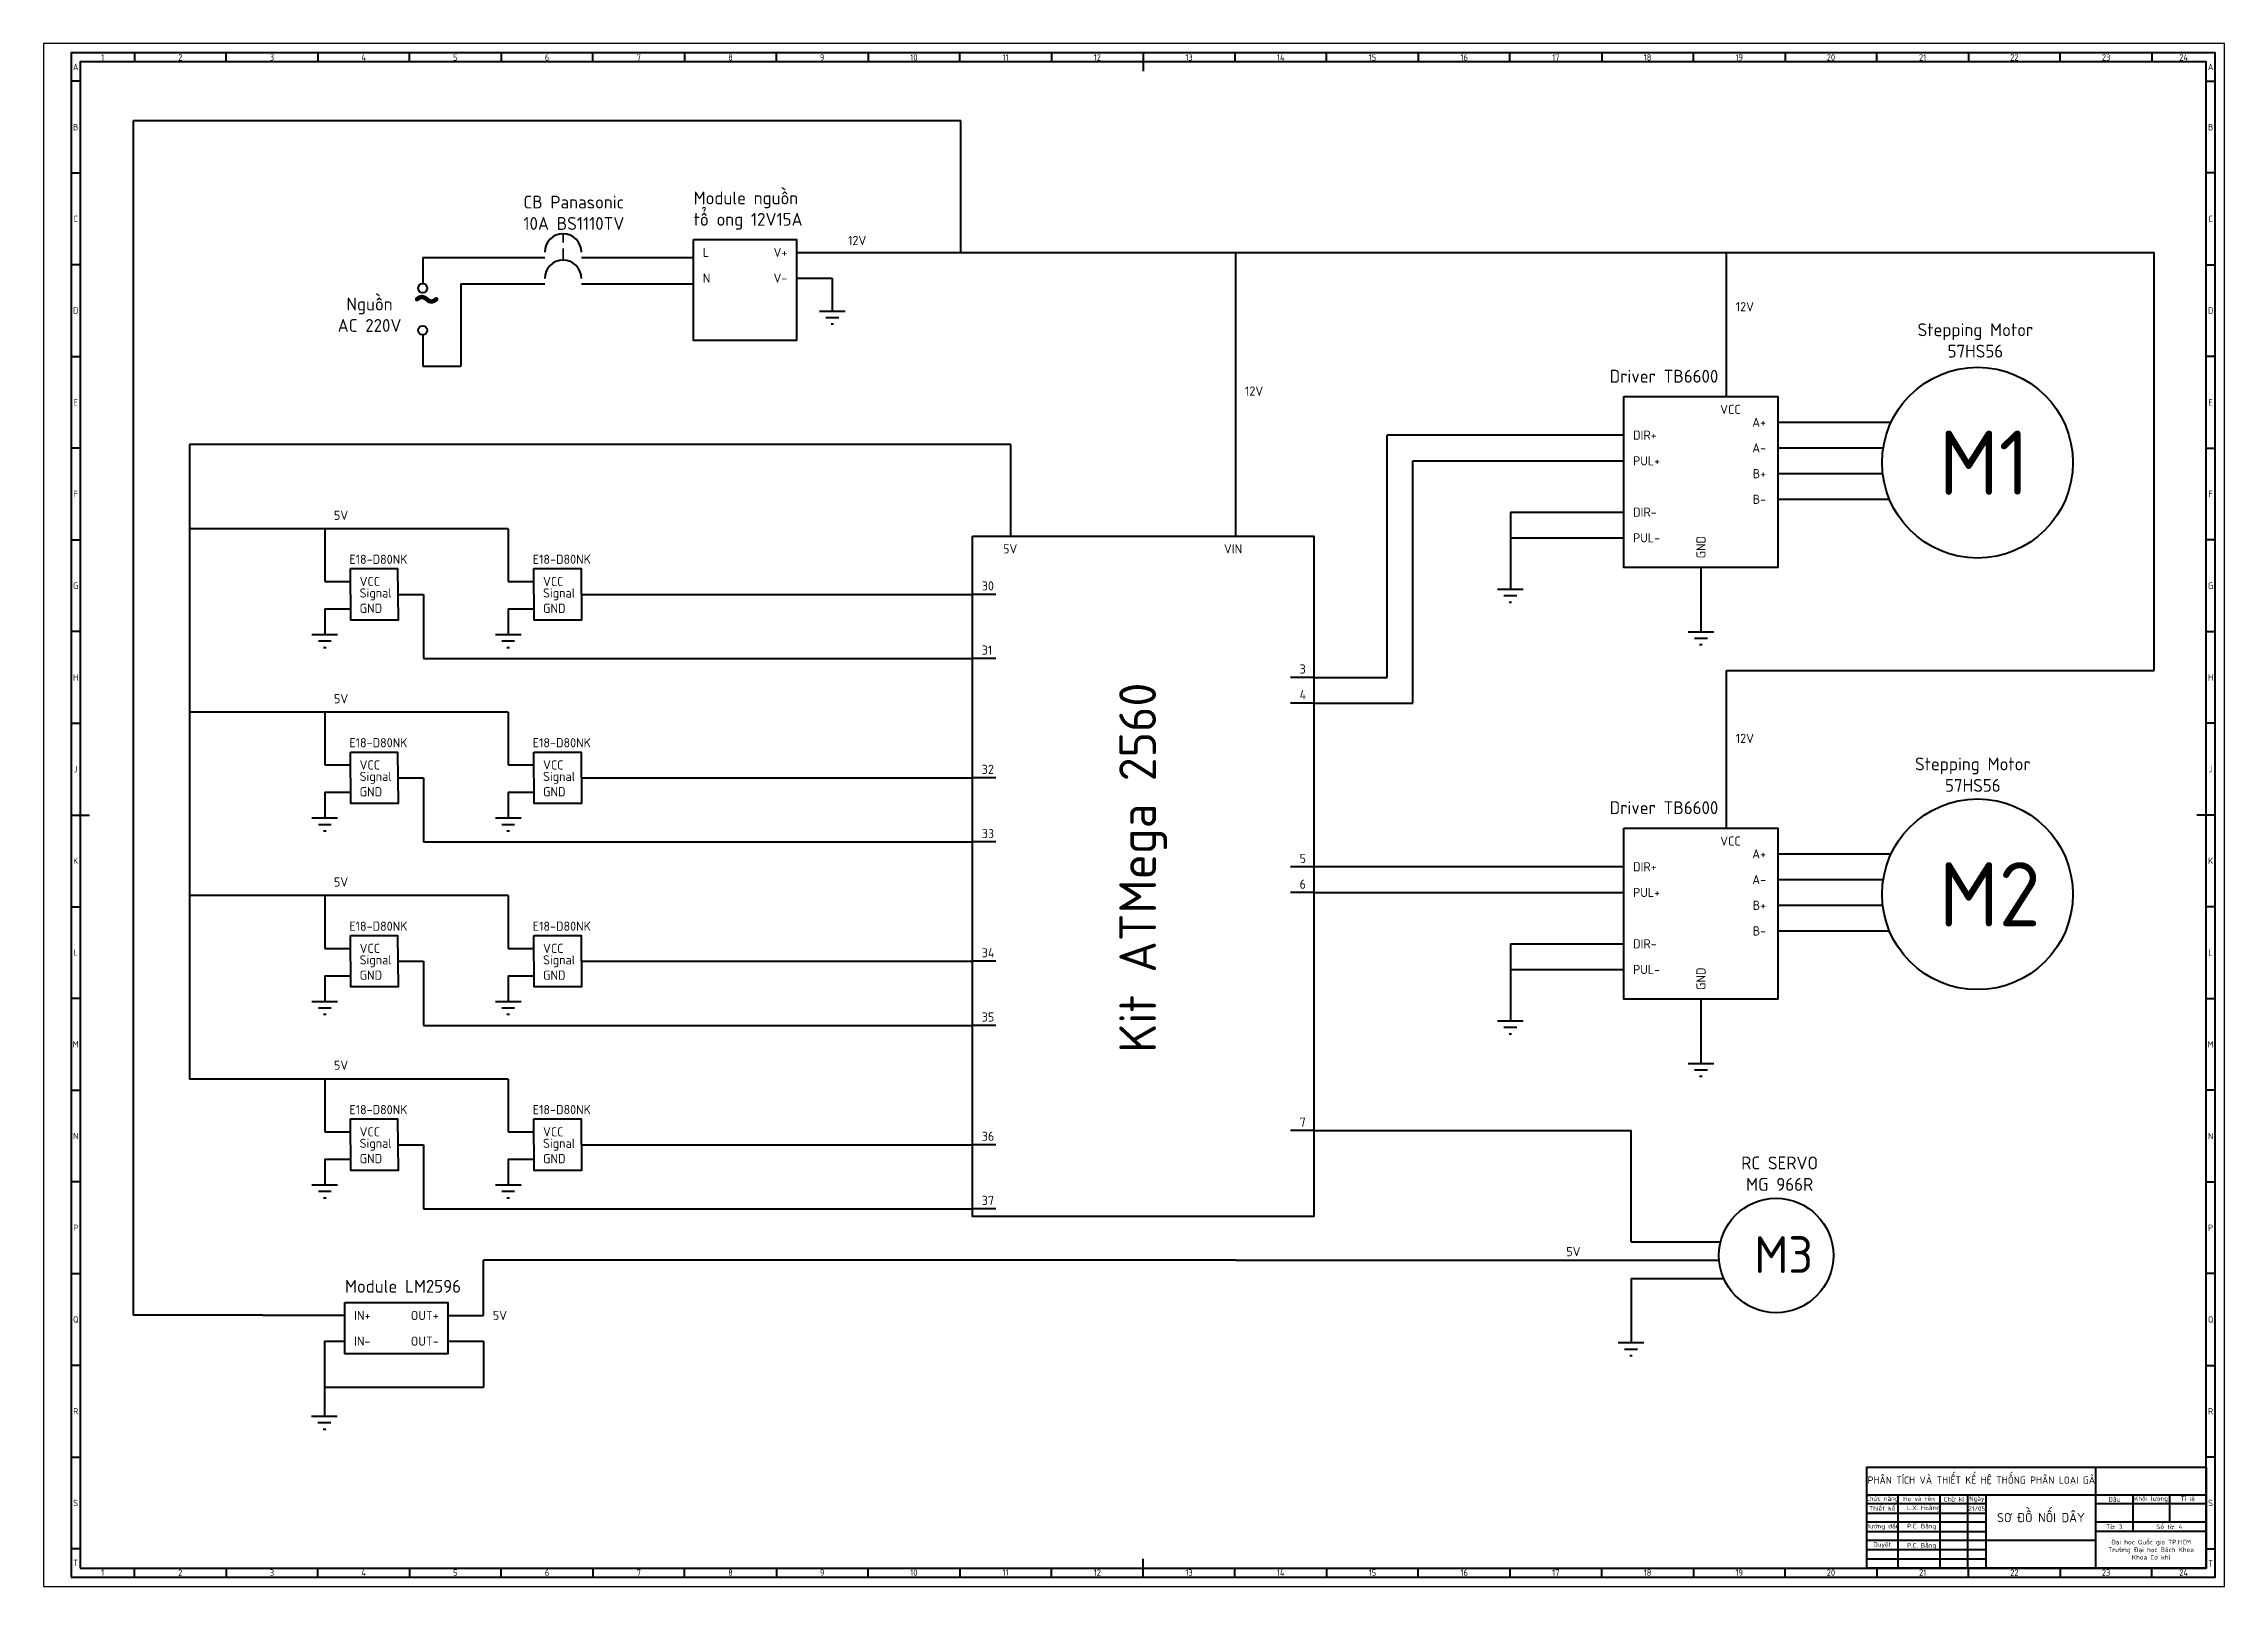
# Model space of a CAD drawing. Header units: millimetres. Extents: x -3609 to 4008, y -1340 to 6855.
# Drawn here: x 0 to 1189, y 1932 to 2773 of the extents above; entities that cross this region are included whole.
import ezdxf

# ---------------------------------------------------------------- set-up
doc = ezdxf.new("R2010")
doc.units = ezdxf.units.MM
doc.header["$LTSCALE"] = 0.25
doc.linetypes.add('DASHEDX2', pattern=[38.1, 25.4, -12.7])
doc.layers.get('0').update_dxf_attribs({"lineweight": 70})
for name, color, linetype, lineweight in [('Frame 0.5', 170, 'Continuous', 50), ('Frame 1', 10, 'Continuous', 100), ('Hidden', 4, 'DASHEDX2', 35), ('Text', 2, 'Continuous', 35)]:
    doc.layers.add(name, color=color, linetype=linetype, lineweight=lineweight)
doc.styles.add('TCVN', font='')
doc.styles.get('TCVN').set_extended_font_data('TCVN 7284')

msp = doc.modelspace()

# ---------------------------------------------------------------- texts
at = {"lineweight": 200, "insert": (200.7, 2645.5), "char_height": 25, "attachment_point": 1, "style": 'TCVN'}
msp.add_mtext_dynamic_manual_height_columns('~', width=21.365, gutter_width=25, heights=[0], dxfattribs=at)
at = {"attachment_point": 1, "style": 'TCVN'}
for s, width, insert, char_height in [('M1', 60.392, (1033.4, 2562.1), 35), ('M2', 60.392, (1033.4, 2326.8), 35), ('\\pxqc;21/05', 10, (1049, 1975.7), 2.5)]:
    msp.add_mtext_dynamic_manual_height_columns(s, width=width, gutter_width=25, heights=[0], dxfattribs=dict(at, insert=insert, char_height=char_height))
at = {"layer": 'Text', "style": 'TCVN'}
for s, width, gutter_width, heights, insert, char_height, attachment_point in [('\\pxqc;A', 5, 17.5, [0], (17.5, 2760.3), 3.5, 5), ('\\pxqc;1', 34.5, 17.5, [0], (32.2, 2765.5), 3.5, 5), ('\\pxqc;2', 50, 17.5, [0], (74.5, 2765.5), 3.5, 5), ('\\pxqc;3', 50, 17.5, [0], (124.5, 2765.5), 3.5, 5), ('\\pxqc;4', 50, 17.5, [0], (174.5, 2765.5), 3.5, 5), ('\\pxqc;5', 50, 17.5, [0], (224.5, 2765.5), 3.5, 5), ('\\pxqc;6', 50, 17.5, [0], (274.5, 2765.5), 3.5, 5), ('\\pxqc;7', 50, 17.5, [0], (324.5, 2765.5), 3.5, 5), ('\\pxqc;8', 50, 17.5, [0], (374.5, 2765.5), 3.5, 5), ('\\pxqc;9', 50, 17.5, [0], (424.5, 2765.5), 3.5, 5), ('\\pxqc;10', 50, 17.5, [0], (474.5, 2765.5), 3.5, 5), ('\\pxqc;11', 50, 17.5, [0], (524.5, 2765.5), 3.5, 5), ('\\pxqc;12', 50, 17.5, [0], (574.5, 2765.5), 3.5, 5), ('\\pxqc;13', 50, 17.5, [0], (624.5, 2765.5), 3.5, 5), ('\\pxqc;14', 50, 17.5, [0], (674.5, 2765.5), 3.5, 5), ('\\pxqc;15', 50, 17.5, [0], (724.5, 2765.5), 3.5, 5), ('\\pxqc;16', 50, 17.5, [0], (774.5, 2765.5), 3.5, 5), ('\\pxqc;17', 50, 17.5, [0], (824.5, 2765.5), 3.5, 5), ('\\pxqc;18', 50, 17.5, [0], (874.5, 2765.5), 3.5, 5), ('\\pxqc;19', 50, 17.5, [0], (924.5, 2765.5), 3.5, 5), ('\\pxqc;20', 50, 17.5, [0], (974.5, 2765.5), 3.5, 5), ('\\pxqc;21', 50, 17.5, [0], (1024.5, 2765.5), 3.5, 5), ('\\pxqc;22', 50, 17.5, [0], (1074.5, 2765.5), 3.5, 5), ('\\pxqc;23', 50, 17.5, [0], (1124.5, 2765.5), 3.5, 5), ('\\pxqc;24', 34.5, 17.5, [0], (1166.8, 2765.5), 3.5, 5), ('\\pxqc;A', 5, 17.5, [0], (1181.5, 2760.3), 3.5, 5), ('\\pxqc;B', 5, 17.5, [0], (17.5, 2727.5), 3.5, 5), ('\\pxqc;B', 5, 17.5, [0], (1181.5, 2727.5), 3.5, 5), ('CB Panasonic \\P10A BS1110TV', 111.195, 25, [0], (261.6, 2680.8), 7, 4), ('Module nguồn tổ ong 12V15A', 68.194, 25, [0], (354.4, 2682), 7, 4), ('\\pxqc;C', 5, 17.5, [0], (17.5, 2677.5), 3.5, 5), ('\\pxqc;C', 5, 17.5, [0], (1181.5, 2677.5), 3.5, 5), ('\\pxi1;12V', 23.112, 25, [0], (433.6, 2665.7), 5, 4), ('\\pxi1;L', 23.112, 25, [0], (354.4, 2659.2), 5, 4), ('\\pxi1,qr;V+', 23.112, 25, [0], (382.4, 2659.2), 5, 4), ('\\pxi1;N', 30.918, 25, [0], (354.4, 2645.2), 5, 4), ('\\pxi1,qr;V-', 23.112, 25, [0], (382.4, 2645.2), 5, 4), ('\\pxqc;D', 5, 17.5, [0], (17.5, 2627.5), 3.5, 5), ('Nguồn AC 220V', 40, 25, [0], (177.7, 2625.2), 7, 5), ('\\pxi1;12V', 23.112, 25, [0], (917.6, 2629.6), 5, 4), ('\\pxqc;D', 5, 17.5, [0], (1181.5, 2627.5), 3.5, 5), ('\\pxqc;Stepping Motor\\P57HS56', 75.512, 25, [19.8], (1015.5, 2611.2), 7, 4), ('Driver TB6600', 65.752, 25, [19.8], (853.8, 2591.7), 7, 4), ('\\pxi1;12V', 23.112, 25, [0], (650, 2583.6), 5, 4), ('\\pxqc;E', 5, 17.5, [0], (17.5, 2577.5), 3.5, 5), ('VCC', 5, 25, [0], (914.1, 2573.6), 5, 4), ('\\pxi1,qr;A+', 35.523, 25, [2.09], (903.6, 2566.6), 5, 4), ('\\pxqc;E', 5, 17.5, [0], (1181.5, 2577.5), 3.5, 5), ('\\pxi1;DIR+', 23.112, 25, [0], (861.6, 2559.6), 5, 4), ('\\pxi1;PUL+', 23.112, 25, [0], (861.6, 2545.6), 5, 4), ('\\pxi1,qr;A-', 35.523, 25, [2.09], (903.6, 2552.6), 5, 4), ('\\pxi1,qr;B+', 35.523, 25, [2.09], (903.6, 2538.6), 5, 4), ('\\pxqc;F', 5, 17.5, [0], (17.5, 2527.5), 3.5, 5), ('\\pxi1,qr;B-', 35.523, 25, [2.09], (903.6, 2524.6), 5, 4), ('\\pxqc;F', 5, 17.5, [0], (1181.5, 2527.5), 3.5, 5), ('\\pxi1;5V', 23.112, 25, [0], (153.3, 2515.9), 5, 4), ('\\pxi1;DIR-', 23.112, 25, [0], (861.6, 2517.6), 5, 4), ('\\pxi1,qr;5V', 58.376, 25, [0], (472.5, 2497.6), 5, 4), ('\\pxi1,qr;VIN', 58.376, 25, [0], (595.1, 2497.6), 5, 4), ('\\pxi1;PUL-', 23.112, 25, [0], (861.6, 2503.6), 5, 4), ('\\pxi1;E18-D80NK', 17.875, 25, [2.6], (161.7, 2491.9), 5, 4), ('\\pxi1;E18-D80NK', 17.875, 25, [2.6], (261.7, 2491.9), 5, 4), ('\\pxqc;G', 5, 17.5, [0], (17.5, 2477.5), 3.5, 5), ('\\pxi1;VCC', 14.25, 25, [0], (167.3, 2479.8), 5, 4), ('\\pxi1;Signal', 25.875, 25, [0], (167.3, 2472.8), 5, 4), ('\\pxi1;VCC', 14.25, 25, [0], (267.3, 2479.8), 5, 4), ('\\pxi1;Signal', 25.875, 25, [0], (267.3, 2472.8), 5, 4), ('\\pxi1,ql;30', 12.672, 25, [0], (506.5, 2477.4), 5, 4), ('\\pxqc;G', 5, 17.5, [0], (1181.5, 2477.5), 3.5, 5), ('\\pxi1;GND', 14.25, 25, [0], (167.3, 2465.2), 5, 4), ('\\pxi1;GND', 14.25, 25, [0], (267.3, 2465.2), 5, 4), ('\\pxi1,ql;31', 12.672, 25, [0], (506.5, 2442.4), 5, 4), ('\\pxqc;H', 5, 17.5, [0], (17.5, 2427.5), 3.5, 5), ('\\pxi1,ql;3', 12.672, 25, [0], (679.8, 2432.1), 5, 4), ('\\pxqc;H', 5, 17.5, [0], (1181.5, 2427.5), 3.5, 5), ('\\pxi1;5V', 23.112, 25, [0], (153.3, 2415.9), 5, 4), ('\\pxi1,ql;4', 12.672, 25, [0], (679.8, 2418.1), 5, 4), ('\\pxi1;E18-D80NK', 17.875, 25, [2.6], (161.7, 2391.9), 5, 4), ('\\pxi1;E18-D80NK', 17.875, 25, [2.6], (261.7, 2391.9), 5, 4), ('\\pxi1;12V', 23.112, 25, [0], (917.6, 2394.3), 5, 4), ('\\pxqc;J', 5, 17.5, [0], (17.5, 2377.5), 3.5, 5), ('\\pxi1;VCC', 14.25, 25, [0], (167.3, 2379.8), 5, 4), ('\\pxi1;VCC', 14.25, 25, [0], (267.3, 2379.8), 5, 4), ('\\pxi1,ql;32', 12.672, 25, [0], (506.5, 2377.4), 5, 4), ('\\pxqc;Stepping Motor\\P57HS56', 75.512, 25, [19.8], (1014.1, 2374.5), 7, 4), ('\\pxqc;J', 5, 17.5, [0], (1181.5, 2377.5), 3.5, 5), ('\\pxi1;Signal', 25.875, 25, [0], (167.3, 2372.8), 5, 4), ('\\pxi1;GND', 14.25, 25, [0], (167.3, 2365.2), 5, 4), ('\\pxi1;Signal', 25.875, 25, [0], (267.3, 2372.8), 5, 4), ('\\pxi1;GND', 14.25, 25, [0], (267.3, 2365.2), 5, 4), ('Driver TB6600', 65.752, 25, [19.8], (853.8, 2356.5), 7, 4), ('\\pxi1,ql;33', 12.672, 25, [0], (506.5, 2342.4), 5, 4), ('\\pxi1,ql;5', 12.672, 25, [0], (679.8, 2328.8), 5, 4), ('VCC', 5, 25, [0], (914.1, 2338.3), 5, 4), ('\\pxi1,qr;A+', 35.523, 25, [2.09], (903.6, 2331.3), 5, 4), ('\\pxqc;K', 5, 17.5, [0], (17.5, 2327.5), 3.5, 5), ('\\pxi1;DIR+', 23.112, 25, [0], (861.6, 2324.3), 5, 4), ('\\pxi1,qr;A-', 35.523, 25, [2.09], (903.6, 2317.3), 5, 4), ('\\pxqc;K', 5, 17.5, [0], (1181.5, 2327.5), 3.5, 5), ('\\pxi1;5V', 23.112, 25, [0], (153.3, 2316), 5, 4), ('\\pxi1,ql;6', 12.672, 25, [0], (679.8, 2314.8), 5, 4), ('\\pxi1;PUL+', 23.112, 25, [0], (861.6, 2310.3), 5, 4), ('\\pxi1,qr;B+', 35.523, 25, [2.09], (903.6, 2303.3), 5, 4), ('\\pxi1;E18-D80NK', 17.875, 25, [2.6], (161.7, 2291.9), 5, 4), ('\\pxi1;E18-D80NK', 17.875, 25, [2.6], (261.7, 2291.9), 5, 4), ('\\pxi1;DIR-', 23.112, 25, [0], (861.6, 2282.3), 5, 4), ('\\pxi1,qr;B-', 35.523, 25, [2.09], (903.6, 2289.3), 5, 4), ('\\pxqc;L', 5, 17.5, [0], (17.5, 2277.5), 3.5, 5), ('\\pxi1;VCC', 14.25, 25, [0], (167.3, 2279.8), 5, 4), ('\\pxi1;Signal', 25.875, 25, [0], (167.3, 2272.8), 5, 4), ('\\pxi1;VCC', 14.25, 25, [0], (267.3, 2279.8), 5, 4), ('\\pxi1;Signal', 25.875, 25, [0], (267.3, 2272.8), 5, 4), ('\\pxi1,ql;34', 12.672, 25, [0], (506.5, 2277.4), 5, 4), ('\\pxqc;L', 5, 17.5, [0], (1181.5, 2277.5), 3.5, 5), ('\\pxi1;GND', 14.25, 25, [0], (167.3, 2265.2), 5, 4), ('\\pxi1;GND', 14.25, 25, [0], (267.3, 2265.2), 5, 4), ('\\pxi1;PUL-', 23.112, 25, [0], (861.6, 2268.3), 5, 4), ('\\pxi1,ql;35', 12.672, 25, [0], (506.5, 2242.4), 5, 4), ('\\pxqc;M', 5, 17.5, [0], (17.5, 2227.5), 3.5, 5), ('\\pxqc;M', 5, 17.5, [0], (1181.5, 2227.5), 3.5, 5), ('\\pxi1;5V', 23.112, 25, [0], (153.3, 2216.1), 5, 4), ('\\pxi1;E18-D80NK', 17.875, 25, [2.6], (161.7, 2191.9), 5, 4), ('\\pxi1;E18-D80NK', 17.875, 25, [2.6], (261.7, 2191.9), 5, 4), ('\\pxqc;N', 5, 17.5, [0], (17.5, 2177.5), 3.5, 5), ('\\pxi1;VCC', 14.25, 25, [0], (167.3, 2179.8), 5, 4), ('\\pxi1;Signal', 25.875, 25, [0], (167.3, 2172.8), 5, 4), ('\\pxi1;VCC', 14.25, 25, [0], (267.3, 2179.8), 5, 4), ('\\pxi1;Signal', 25.875, 25, [0], (267.3, 2172.8), 5, 4), ('\\pxi1,ql;36', 12.672, 25, [0], (506.5, 2177.4), 5, 4), ('\\pxi1,ql;7', 12.672, 25, [0], (679.8, 2185.1), 5, 4), ('\\pxqc;N', 5, 17.5, [0], (1181.5, 2177.5), 3.5, 5), ('\\pxi1;GND', 14.25, 25, [0], (167.3, 2165.2), 5, 4), ('\\pxi1;GND', 14.25, 25, [0], (267.3, 2165.2), 5, 4), ('\\pxqc;RC SERVO \\PMG 966R', 66.418, 25, [0], (913.3, 2157), 7, 4), ('\\pxi1,ql;37', 12.672, 25, [0], (506.5, 2142.4), 5, 4), ('\\pxqc;P', 5, 17.5, [0], (17.5, 2127.5), 3.5, 5), ('\\pxqc;P', 5, 17.5, [0], (1181.5, 2127.5), 3.5, 5), ('\\pxi1;5V', 15.096, 25, [1.45], (825.2, 2114.5), 5, 4), ('M3', 44.181, 25, [0], (932.7, 2122.9), 20, 1), ('Module LM2596', 87.608, 25, [0], (164.3, 2095.6), 7, 4), ('\\pxi1;IN+', 23.112, 25, [0], (164.3, 2079.7), 5, 4), ('\\pxi1,qr;OUT+', 23.112, 25, [0], (192.3, 2079.7), 5, 4), ('\\pxi1;5V', 15.096, 25, [1.45], (239.9, 2079.7), 5, 4), ('\\pxqc;Q', 5, 17.5, [0], (17.5, 2077.5), 3.5, 5), ('\\pxqc;Q', 5, 17.5, [0], (1181.5, 2077.5), 3.5, 5), ('\\pxi1;IN-', 30.918, 25, [0], (164.3, 2065.7), 5, 4), ('\\pxi1,qr;OUT-', 23.112, 25, [0], (192.3, 2065.7), 5, 4), ('\\pxqc;R', 5, 17.5, [0], (17.5, 2027.5), 3.5, 5), ('\\pxqc;R', 5, 17.5, [0], (1181.5, 2027.5), 3.5, 5), ('PHÂN TÍCH VÀ THIẾT KẾ HỆ THỐNG PHÂN LOẠI GÀ', 125, 25, [0], (1056.5, 1989.5), 4, 5), ('\\pxqc;S', 5, 17.5, [0], (17.5, 1977.5), 3.5, 5), ('Chức năng', 17, 25, [0], (1002.5, 1979.5), 2.5, 5), ('Thiết kế', 17, 25, [0], (1002.5, 1974.5), 2.5, 5), ('Họ và tên', 23, 25, [0], (1022.5, 1979.5), 2.5, 5), ('\\pxi-3,l5,t5;L.X.^IHoằng', 23, 25, [0], (1011, 1974.5), 2.5, 4), ('Chữ kí', 15, 25, [0], (1041.5, 1979.5), 2.5, 5), ('Ngày', 10, 25, [0], (1054, 1979.5), 2.5, 5), ('SƠ ĐỒ NỐI DÂY', 60, 25, [0], (1089, 1969.5), 5, 5), ('\\pxqc;Dấu', 20, 17.5, [0], (1129, 1979.5), 2.5, 5), ('\\pxqc;Khối lượng', 20, 17.5, [0], (1149, 1979.5), 2.5, 5), ('\\pxqc;Tỉ lệ', 20, 17.5, [0], (1169, 1979.5), 2.5, 5), ('\\pxqc;S', 5, 17.5, [0], (1181.5, 1977.5), 3.5, 5), ('Hướng dẫn', 17, 25, [0], (1002.5, 1964.5), 2.5, 5), ('\\pxi-3,l5,ql,t5;P.C.^IBằng', 23, 25, [0], (1011, 1964.5), 2.5, 4), ('Tờ: 3', 20, 17.5, [0], (1129, 1964.5), 2.5, 5), ('\\pxqc;Số tờ: 4', 40, 17.5, [0], (1159, 1964.5), 2.5, 5), ('\\pxqc;Duyệt', 17, 25, [0], (1002.5, 1954.5), 2.5, 5), ('\\pxi-3,l5,ql,t5;P.C.^IBằng', 23, 25, [0], (1011, 1954), 2.5, 4), ('Đại học Quốc gia TP.HCM\\PTrường Đại học Bách Khoa\\PKhoa Cơ khí', 60, 25, [0], (1149, 1952), 2.5, 5), ('\\pxqc;T', 5, 17.5, [0], (17.5, 1944.8), 3.5, 5), ('\\pxqc;1', 34.5, 17.5, [0], (32.2, 1939.5), 3.5, 5), ('\\pxqc;2', 50, 17.5, [0], (74.5, 1939.5), 3.5, 5), ('\\pxqc;3', 50, 17.5, [0], (124.5, 1939.5), 3.5, 5), ('\\pxqc;4', 50, 17.5, [0], (174.5, 1939.5), 3.5, 5), ('\\pxqc;5', 50, 17.5, [0], (224.5, 1939.5), 3.5, 5), ('\\pxqc;6', 50, 17.5, [0], (274.5, 1939.5), 3.5, 5), ('\\pxqc;7', 50, 17.5, [0], (324.5, 1939.5), 3.5, 5), ('\\pxqc;8', 50, 17.5, [0], (374.5, 1939.5), 3.5, 5), ('\\pxqc;9', 50, 17.5, [0], (424.5, 1939.5), 3.5, 5), ('\\pxqc;10', 50, 17.5, [0], (474.5, 1939.5), 3.5, 5), ('\\pxqc;11', 50, 17.5, [0], (524.5, 1939.5), 3.5, 5), ('\\pxqc;12', 50, 17.5, [0], (574.5, 1939.5), 3.5, 5), ('\\pxqc;13', 50, 17.5, [0], (624.5, 1939.5), 3.5, 5), ('\\pxqc;14', 50, 17.5, [0], (674.5, 1939.5), 3.5, 5), ('\\pxqc;15', 50, 17.5, [0], (724.5, 1939.5), 3.5, 5), ('\\pxqc;16', 50, 17.5, [0], (774.5, 1939.5), 3.5, 5), ('\\pxqc;17', 50, 17.5, [0], (824.5, 1939.5), 3.5, 5), ('\\pxqc;18', 50, 17.5, [0], (874.5, 1939.5), 3.5, 5), ('\\pxqc;19', 50, 17.5, [0], (924.5, 1939.5), 3.5, 5), ('\\pxqc;20', 50, 17.5, [0], (974.5, 1939.5), 3.5, 5), ('\\pxqc;21', 50, 17.5, [0], (1024.5, 1939.5), 3.5, 5), ('\\pxqc;22', 50, 17.5, [0], (1074.5, 1939.5), 3.5, 5), ('\\pxqc;23', 50, 17.5, [0], (1124.5, 1939.5), 3.5, 5), ('\\pxqc;24', 34.5, 17.5, [0], (1166.8, 1939.5), 3.5, 5), ('\\pxqc;T', 5, 17.5, [0], (1181.5, 1944.5), 3.5, 5)]:
    msp.add_mtext_dynamic_manual_height_columns(s, width=width, gutter_width=gutter_width, heights=heights, dxfattribs=dict(at, insert=insert, char_height=char_height, attachment_point=attachment_point))
at = {"layer": 'Text', "attachment_point": 4, "rotation": 90, "style": 'TCVN'}
for s, width, gutter_width, heights, insert, char_height in [('\\pxi1;GND', 23.112, 25, [0], (903.6, 2487.4), 5), ('Kit ATMega 2560', 234.478, 0, [110.7], (599.5, 2222.9), 20), ('\\pxi1;GND', 23.112, 25, [0], (903.6, 2252.1), 5)]:
    msp.add_mtext_dynamic_manual_height_columns(s, width=width, gutter_width=gutter_width, heights=heights, dxfattribs=dict(at, insert=insert, char_height=char_height))

# ---------------------------------------------------------------- linework, layer by layer
for p, q in [((500.1, 2730.9), (48.8, 2730.9)), ((48.8, 2730.9), (48.8, 2079.8)), ((500.1, 2659.2), (500.1, 2730.9)), ((206.7, 2656.4), (206.7, 2642.2)), ((206.7, 2656.4), (256.8, 2656.4)), ((256.8, 2656.4), (273.2, 2656.4)), ((293.2, 2656.4), (309.6, 2656.4)), ((309.6, 2656.4), (354.4, 2656.4)), ((410.4, 2659.2), (430, 2659.2)), ((428.6, 2659.2), (650, 2659.2)), ((650, 2582.2), (650, 2659.2)), ((650, 2659.2), (1150.8, 2659.2)), ((917.6, 2628.2), (917.6, 2659.2)), ((1150.8, 2431.2), (1150.8, 2659.2)), ((227.4, 2642), (256.8, 2642)), ((227.4, 2642), (227.4, 2597.2)), ((256.8, 2642), (273.2, 2642)), ((293.2, 2642), (309.6, 2642)), ((309.6, 2642), (354.4, 2642)), ((410.4, 2645.2), (430, 2645.2)), ((430, 2645.2), (430, 2627.2)), ((917.6, 2580.6), (917.6, 2628.2)), ((206.7, 2614.2), (206.7, 2597.2)), ((206.7, 2597.2), (227.4, 2597.2)), ((650, 2534.6), (650, 2582.2)), ((861.6, 2559.6), (732.5, 2559.6)), ((732.5, 2427.5), (732.5, 2559.6)), ((945.6, 2566.6), (1007.2, 2566.6)), ((527.4, 2554.5), (79.6, 2554.5)), ((79.6, 2554.5), (79.6, 2208.6)), ((527.4, 2504.6), (527.4, 2554.5)), ((746.5, 2545.6), (861.6, 2545.6)), ((746.5, 2413.5), (746.5, 2545.6)), ((945.6, 2552.6), (1003, 2552.6)), ((650, 2504.6), (650, 2534.6)), ((945.6, 2538.6), (1002.7, 2538.6)), ((945.6, 2524.6), (1006.4, 2524.6)), ((799.7, 2517.6), (799.7, 2475.6)), ((799.7, 2517.6), (861.6, 2517.6)), ((253.3, 2508.6), (79.6, 2508.6)), ((153.3, 2508.6), (153.3, 2479.8)), ((253.3, 2508.6), (253.3, 2479.8)), ((799.7, 2503.6), (861.6, 2503.6)), ((903.6, 2487.4), (903.6, 2452.4)), ((153.3, 2479.8), (167.3, 2479.8)), ((253.3, 2479.8), (267.3, 2479.8)), ((153.3, 2464.9), (167.3, 2464.9)), ((153.3, 2464.9), (153.3, 2450.9)), ((193.1, 2472.8), (207.1, 2472.8)), ((207.1, 2472.8), (207.1, 2437.8)), ((253.3, 2464.9), (267.3, 2464.9)), ((253.3, 2464.9), (253.3, 2450.9)), ((293.1, 2472.8), (307.1, 2472.8)), ((307.1, 2472.8), (506.5, 2472.8)), ((519.2, 2472.8), (506.5, 2472.8)), ((207.1, 2437.8), (506.5, 2437.8)), ((519.2, 2437.8), (506.5, 2437.8)), ((692.5, 2427.5), (679.8, 2427.5)), ((692.5, 2427.5), (732.5, 2427.5)), ((917.6, 2392.9), (917.6, 2431.2)), ((917.6, 2431.2), (1150.8, 2431.2)), ((253.3, 2408.6), (79.6, 2408.6)), ((153.3, 2408.6), (153.3, 2379.8)), ((253.3, 2408.6), (253.3, 2379.8)), ((692.5, 2413.5), (679.8, 2413.5)), ((692.5, 2413.5), (746.5, 2413.5)), ((917.6, 2345.3), (917.6, 2392.9)), ((153.3, 2379.8), (167.3, 2379.8)), ((253.3, 2379.8), (267.3, 2379.8)), ((193.1, 2372.8), (207.1, 2372.8)), ((207.1, 2372.8), (207.1, 2337.8)), ((293.1, 2372.8), (307.1, 2372.8)), ((307.1, 2372.8), (506.5, 2372.8)), ((519.2, 2372.8), (506.5, 2372.8)), ((153.3, 2364.9), (167.3, 2364.9)), ((153.3, 2364.9), (153.3, 2350.9)), ((253.3, 2364.9), (267.3, 2364.9)), ((253.3, 2364.9), (253.3, 2350.9)), ((207.1, 2337.8), (506.5, 2337.8)), ((519.2, 2337.8), (506.5, 2337.8)), ((945.6, 2331.3), (1007.2, 2331.3)), ((692.5, 2324.3), (679.8, 2324.3)), ((861.6, 2324.3), (692.5, 2324.3)), ((253.3, 2308.6), (79.6, 2308.6)), ((153.3, 2308.6), (153.3, 2279.8)), ((253.3, 2308.6), (253.3, 2279.8)), ((692.5, 2310.3), (679.8, 2310.3)), ((692.5, 2310.3), (861.6, 2310.3)), ((799.7, 2310.3), (861.6, 2310.3)), ((945.6, 2317.3), (1003, 2317.3)), ((945.6, 2303.3), (1002.7, 2303.3)), ((945.6, 2289.3), (1006.4, 2289.3)), ((153.3, 2279.8), (167.3, 2279.8)), ((193.1, 2272.8), (207.1, 2272.8)), ((207.1, 2272.8), (207.1, 2237.8)), ((253.3, 2279.8), (267.3, 2279.8)), ((293.1, 2272.8), (307.1, 2272.8)), ((307.1, 2272.8), (506.5, 2272.8)), ((519.2, 2272.8), (506.5, 2272.8)), ((799.7, 2282.3), (799.7, 2240.3)), ((799.7, 2282.3), (861.6, 2282.3)), ((153.3, 2264.9), (167.3, 2264.9)), ((153.3, 2264.9), (153.3, 2250.9)), ((253.3, 2264.9), (267.3, 2264.9)), ((253.3, 2264.9), (253.3, 2250.9)), ((799.7, 2268.3), (861.6, 2268.3)), ((903.6, 2252.1), (903.6, 2217.1)), ((207.1, 2237.8), (506.5, 2237.8)), ((519.2, 2237.8), (506.5, 2237.8)), ((253.3, 2208.6), (79.6, 2208.6)), ((153.3, 2208.6), (153.3, 2179.8)), ((253.3, 2208.6), (253.3, 2179.8)), ((153.3, 2179.8), (167.3, 2179.8)), ((253.3, 2179.8), (267.3, 2179.8)), ((692.5, 2180.5), (679.8, 2180.5)), ((692.5, 2180.5), (865.5, 2180.5)), ((865.5, 2119.9), (865.5, 2180.5)), ((153.3, 2164.9), (167.3, 2164.9)), ((153.3, 2164.9), (153.3, 2150.9)), ((193.1, 2172.8), (207.1, 2172.8)), ((207.1, 2172.8), (207.1, 2137.8)), ((253.3, 2164.9), (267.3, 2164.9)), ((253.3, 2164.9), (253.3, 2150.9)), ((293.1, 2172.8), (307.1, 2172.8)), ((307.1, 2172.8), (506.5, 2172.8)), ((519.2, 2172.8), (506.5, 2172.8)), ((207.1, 2137.8), (506.5, 2137.8)), ((519.2, 2137.8), (506.5, 2137.8)), ((865.5, 2119.9), (914.3, 2119.9)), ((239.9, 2079.7), (239.9, 2109.9)), ((554.1, 2109.9), (239.9, 2109.9)), ((650, 2109.9), (554.1, 2109.9)), ((650, 2109.9), (913.5, 2109.9)), ((865.5, 2099.9), (916, 2099.9)), ((865.5, 2099.9), (865.5, 2064.9)), ((119.5, 2079.8), (48.8, 2079.8)), ((119.5, 2079.8), (164.3, 2079.8)), ((220.3, 2079.7), (239.9, 2079.7)), ((153.1, 2065.6), (164.3, 2065.6)), ((153.1, 2065.6), (153.1, 2051.6)), ((220.3, 2065.7), (239.9, 2065.7)), ((239.9, 2065.7), (239.9, 2040.4)), ((153.1, 2051.6), (153.1, 2024.8)), ((239.9, 2040.4), (153.1, 2040.4))]:
    msp.add_line(p, q)
at = {"lineweight": 200}
for p, q in [((423, 2627.2), (437, 2627.2)), ((426.5, 2623.7), (433.5, 2623.7)), ((429.3, 2620.2), (430.7, 2620.2)), ((792.7, 2475.6), (806.7, 2475.6)), ((796.2, 2472.1), (803.2, 2472.1)), ((799, 2468.6), (800.4, 2468.6)), ((146.3, 2450.9), (160.3, 2450.9)), ((246.3, 2450.9), (260.3, 2450.9)), ((896.6, 2452.4), (910.6, 2452.4)), ((149.8, 2447.4), (156.8, 2447.4)), ((152.6, 2443.9), (154, 2443.9)), ((249.8, 2447.4), (256.8, 2447.4)), ((252.6, 2443.9), (254, 2443.9)), ((900.1, 2448.9), (907.1, 2448.9)), ((902.9, 2445.4), (904.3, 2445.4)), ((146.3, 2350.9), (160.3, 2350.9)), ((149.8, 2347.4), (156.8, 2347.4)), ((152.6, 2343.9), (154, 2343.9)), ((246.3, 2350.9), (260.3, 2350.9)), ((249.8, 2347.4), (256.8, 2347.4)), ((252.6, 2343.9), (254, 2343.9)), ((146.3, 2250.9), (160.3, 2250.9)), ((149.8, 2247.4), (156.8, 2247.4)), ((246.3, 2250.9), (260.3, 2250.9)), ((249.8, 2247.4), (256.8, 2247.4)), ((152.6, 2243.9), (154, 2243.9)), ((252.6, 2243.9), (254, 2243.9)), ((792.7, 2240.3), (806.7, 2240.3)), ((796.2, 2236.8), (803.2, 2236.8)), ((799, 2233.3), (800.4, 2233.3)), ((896.6, 2217.1), (910.6, 2217.1)), ((900.1, 2213.6), (907.1, 2213.6)), ((902.9, 2210.1), (904.3, 2210.1)), ((146.3, 2150.9), (160.3, 2150.9)), ((149.8, 2147.4), (156.8, 2147.4)), ((152.6, 2143.9), (154, 2143.9)), ((246.3, 2150.9), (260.3, 2150.9)), ((249.8, 2147.4), (256.8, 2147.4)), ((252.6, 2143.9), (254, 2143.9)), ((858.5, 2064.9), (872.5, 2064.9)), ((862, 2061.4), (869, 2061.4)), ((864.8, 2057.9), (866.2, 2057.9)), ((146.1, 2024.8), (160.1, 2024.8)), ((149.6, 2021.3), (156.6, 2021.3)), ((152.4, 2017.8), (153.8, 2017.8))]:
    msp.add_line(p, q, dxfattribs=at)
for points in [[(354.4, 2666.2), (410.4, 2666.2), (410.4, 2611.2), (354.4, 2611.2)], [(861.6, 2580.6), (945.6, 2580.6), (945.6, 2487.4), (861.6, 2487.4)], [(506.5, 2504.6), (692.5, 2504.6), (692.5, 2133.6), (506.5, 2133.6)], [(167.3, 2486.8), (193, 2486.8), (193.3, 2458.8), (167.5, 2458.8)], [(267.3, 2486.8), (293, 2486.8), (293.3, 2458.8), (267.5, 2458.8)], [(167.3, 2386.8), (193, 2386.8), (193.3, 2358.8), (167.5, 2358.8)], [(267.3, 2386.8), (293, 2386.8), (293.3, 2358.8), (267.5, 2358.8)], [(861.6, 2345.3), (945.6, 2345.3), (945.6, 2252.1), (861.6, 2252.1)], [(167.3, 2286.8), (193, 2286.8), (193.3, 2258.8), (167.5, 2258.8)], [(267.3, 2286.8), (293, 2286.8), (293.3, 2258.8), (267.5, 2258.8)], [(167.3, 2186.8), (193, 2186.8), (193.3, 2158.8), (167.5, 2158.8)], [(267.3, 2186.8), (293, 2186.8), (293.3, 2158.8), (267.5, 2158.8)], [(164.3, 2086.7), (220.3, 2086.7), (220.3, 2058.8), (164.3, 2058.8)]]:
    msp.add_lwpolyline(points, close=True, dxfattribs=at)
for centre, radius in [((206.7, 2639.7), 2.5), ((206.7, 2616.7), 2.5), ((1054.4, 2544.6), 52), ((1054.4, 2309.3), 52), ((944.6, 2112.4), 31.2)]:
    msp.add_circle(centre, radius, dxfattribs=at)
for centre in [(283.2, 2659.4), (283.2, 2645)]:
    msp.add_arc(centre, 10, 0, 180, dxfattribs=at)
at = {"layer": 'Defpoints'}
msp.add_lwpolyline([(0, 1932), (1189, 1932), (1189, 2773), (0, 2773)], close=True, dxfattribs=at)
at = {"layer": 'Frame 0.5'}
for p, q in [((49.5, 2768), (49.5, 2763)), ((99.5, 2763), (99.5, 2768)), ((149.5, 2768), (149.5, 2763)), ((199.5, 2763), (199.5, 2768)), ((249.5, 2768), (249.5, 2763)), ((299.5, 2763), (299.5, 2768)), ((349.5, 2768), (349.5, 2763)), ((399.5, 2763), (399.5, 2768)), ((449.5, 2768), (449.5, 2763)), ((499.5, 2763), (499.5, 2768)), ((549.5, 2768), (549.5, 2763)), ((649.5, 2768), (649.5, 2763)), ((699.5, 2763), (699.5, 2768)), ((749.5, 2768), (749.5, 2763)), ((799.5, 2763), (799.5, 2768)), ((849.5, 2768), (849.5, 2763)), ((899.5, 2763), (899.5, 2768)), ((949.5, 2768), (949.5, 2763)), ((999.5, 2763), (999.5, 2768)), ((1049.5, 2768), (1049.5, 2763)), ((1099.5, 2763), (1099.5, 2768)), ((1149.5, 2768), (1149.5, 2763)), ((20, 2752.5), (15, 2752.5)), ((1179, 2752.5), (1184, 2752.5)), ((15, 2702.5), (20, 2702.5)), ((1184, 2702.5), (1179, 2702.5)), ((20, 2652.5), (15, 2652.5)), ((1179, 2652.5), (1184, 2652.5)), ((15, 2602.5), (20, 2602.5)), ((1184, 2602.5), (1179, 2602.5)), ((20, 2552.5), (15, 2552.5)), ((1179, 2552.5), (1184, 2552.5)), ((15, 2502.5), (20, 2502.5)), ((1184, 2502.5), (1179, 2502.5)), ((20, 2452.5), (15, 2452.5)), ((1179, 2452.5), (1184, 2452.5)), ((15, 2402.5), (20, 2402.5)), ((1184, 2402.5), (1179, 2402.5)), ((15, 2302.5), (20, 2302.5)), ((1184, 2302.5), (1179, 2302.5)), ((20, 2252.5), (15, 2252.5)), ((1179, 2252.5), (1184, 2252.5)), ((15, 2202.5), (20, 2202.5)), ((1184, 2202.5), (1179, 2202.5)), ((20, 2152.5), (15, 2152.5)), ((1179, 2152.5), (1184, 2152.5)), ((15, 2102.5), (20, 2102.5)), ((1184, 2102.5), (1179, 2102.5)), ((20, 2052.5), (15, 2052.5)), ((1179, 2052.5), (1184, 2052.5)), ((15, 2002.5), (20, 2002.5)), ((1184, 2002.5), (1179, 2002.5)), ((1119, 1942), (1119, 1997)), ((994, 1982), (1179, 1982)), ((1059, 1977), (994, 1977)), ((1011, 1982), (1011, 1942)), ((1034, 1942), (1034, 1982)), ((1049, 1982), (1049, 1942)), ((1059, 1982), (1059, 1942)), ((1179, 1977), (1119, 1977)), ((1139, 1982), (1139, 1962)), ((1159, 1982), (1159, 1967)), ((994, 1972), (1059, 1972)), ((1059, 1967), (994, 1967)), ((994, 1962), (1059, 1962)), ((1179, 1967), (1119, 1967)), ((1179, 1962), (1119, 1962)), ((20, 1952.5), (15, 1952.5)), ((1119, 1957), (994, 1957)), ((1059, 1952), (994, 1952)), ((1179, 1952.5), (1184, 1952.5)), ((49.5, 1937), (49.5, 1942)), ((99.5, 1942), (99.5, 1937)), ((149.5, 1937), (149.5, 1942)), ((199.5, 1942), (199.5, 1937)), ((249.5, 1937), (249.5, 1942)), ((299.5, 1942), (299.5, 1937)), ((349.5, 1937), (349.5, 1942)), ((399.5, 1942), (399.5, 1937)), ((449.5, 1937), (449.5, 1942)), ((499.5, 1942), (499.5, 1937)), ((549.5, 1937), (549.5, 1942)), ((649.5, 1937), (649.5, 1942)), ((699.5, 1942), (699.5, 1937)), ((749.5, 1937), (749.5, 1942)), ((799.5, 1942), (799.5, 1937)), ((849.5, 1937), (849.5, 1942)), ((899.5, 1942), (899.5, 1937)), ((949.5, 1937), (949.5, 1942)), ((994, 1947), (1059, 1947)), ((999.5, 1942), (999.5, 1937)), ((1049.5, 1937), (1049.5, 1942)), ((1099.5, 1942), (1099.5, 1937)), ((1149.5, 1937), (1149.5, 1942))]:
    msp.add_line(p, q, dxfattribs=at)
msp.add_lwpolyline([(15, 1937), (1184, 1937), (1184, 2768), (15, 2768)], close=True, dxfattribs=at)
at = {"layer": 'Frame 1'}
for p, q in [((599.5, 2768), (599.5, 2758)), ((15, 2352.5), (25, 2352.5)), ((1184, 2352.5), (1174, 2352.5)), ((599.5, 1937), (599.5, 1947))]:
    msp.add_line(p, q, dxfattribs=at)
for points in [[(20, 1942), (1179, 1942), (1179, 2763), (20, 2763)], [(1179, 1942), (994, 1942), (994, 1997), (1179, 1997)]]:
    msp.add_lwpolyline(points, close=True, dxfattribs=at)
at = {"layer": 'Hidden'}
msp.add_line((283.2, 2655), (283.2, 2669.4), dxfattribs=at)

msp.set_redraw_order([(e.dxf.handle, doc.entitydb.next_handle()) for e in msp.query("TEXT MTEXT ATTDEF DIMENSION ARC_DIMENSION")])  # texts and dimensions are drawn at this point

doc.saveas('drawing.dxf')
